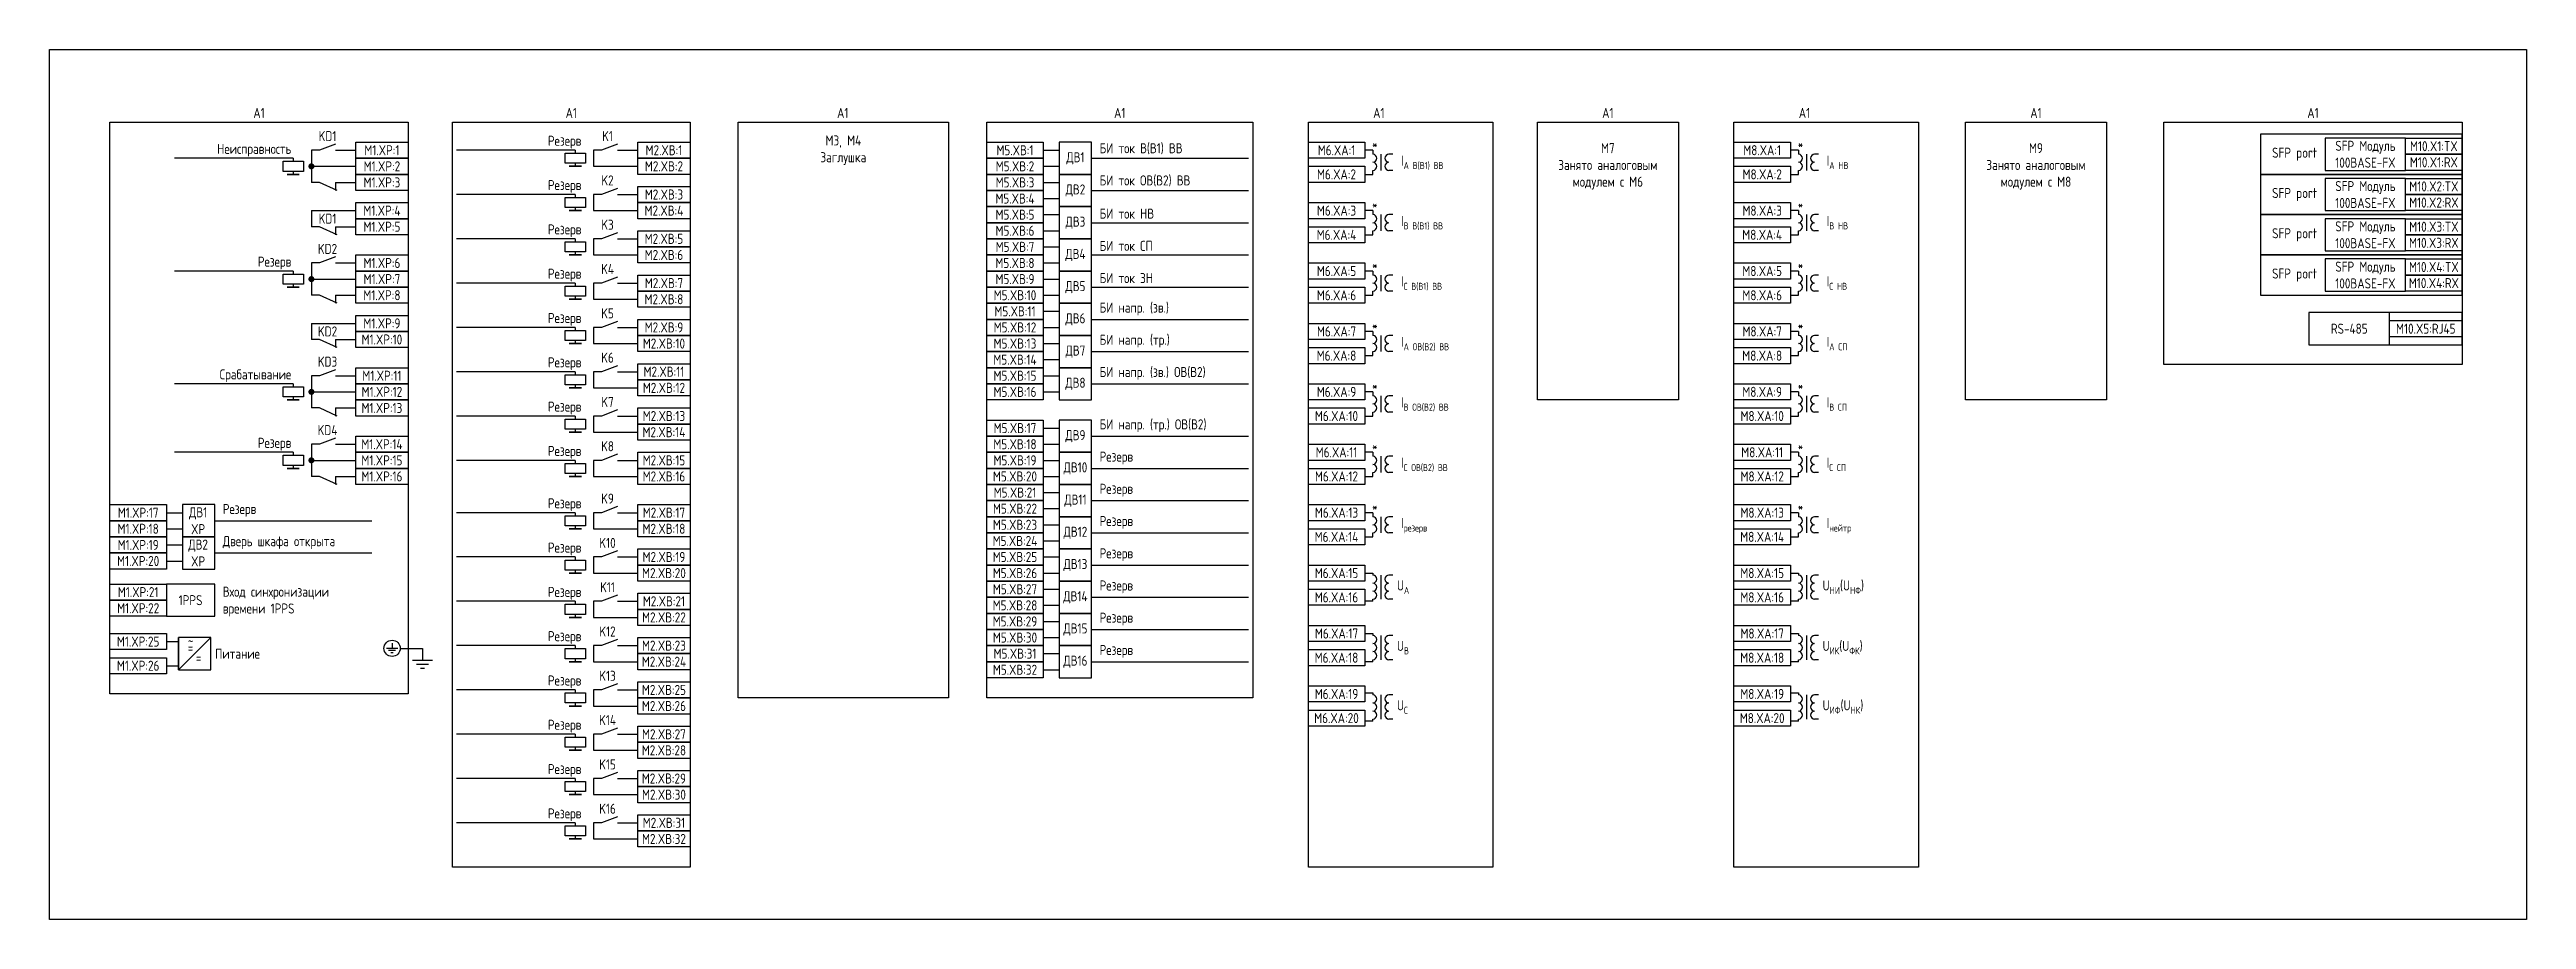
# Model space of a CAD drawing. Header units: millimetres. Extents: x -1117 to 4405, y -90 to 586.
# Drawn here: x 0 to 615, y 320 to 536 of the extents above; entities that cross this region are included whole.
import ezdxf

# ---------------------------------------------------------------- set-up
doc = ezdxf.new("R2010")
doc.units = ezdxf.units.MM
doc.styles.add('Gost_type_A', font='GOST_A.TTF')

msp = doc.modelspace()

# ---------------------------------------------------------------- texts
at = {"char_height": 2.5, "style": 'Gost_type_A'}
for s, insert, width, attachment_point, line_spacing_factor in [('A1', (52, 519), 74.0002, 8, 0.9), ('A1', (129.5, 519), 59, 8, 0.9), ('A1', (196.88, 519), 51.9747, 8, 0.9), ('A1', (265.63, 519), 66, 8, 0.9), ('A1', (329.94, 519), 35, 8, 0.9), ('A1', (386.78, 519), 35, 8, 0.9), ('A1', (435.59, 519), 35, 8, 0.9), ('A1', (493.04, 519), 35, 8, 0.9), ('A1', (561.8, 519), 74.0002, 8, 0.9), ('Неисправность', (60, 511), 37, 6, 0.8), ('Резерв', (60, 483), 37, 6, 0.8), ('Срабатывание', (60, 455), 37, 6, 0.8), ('Резерв', (60, 438), 37, 6, 0.8)]:
    msp.add_mtext(s, dxfattribs=dict(at, insert=insert, width=width, attachment_point=attachment_point, line_spacing_factor=line_spacing_factor))
for s, insert, width, attachment_point in [('KD1', (69, 514.5), 8, 5), ('M1.XP:1', (82.5, 511), 13, 5), ('Резерв', (132, 513), 31.0015, 6), ('K1', (138.5, 514.5), 5, 5), ('M2.XВ:1', (152.5, 511), 13, 5), ('M3, М4\\PЗаглушка', (197.03, 511), 52.2671, 5), ('M5.XВ:1', (239.63, 511), 14, 5), ('ДВ1', (254.63, 509), 7.9998, 5), ('БИ ток В(В1) ВВ', (260.63, 510), 27.8465, 7), ('M6.XA:1', (319.44, 511), 14, 5), ('*', (328.94, 512.5), 3, 5), ('M7\\PЗанято аналоговым модулем с М6', (386.78, 507), 35, 5), ('M8.XA:1', (425.09, 511), 14, 5), ('*', (434.59, 512.5), 3, 5), ('M9\\PЗанято аналоговым модулем с М8', (493.04, 507), 35, 5), ('SFP port', (562.8, 510), 20, 6), ('SFP Mодуль 100BASE-FX', (574.8, 510), 19.9998, 5), ('M10.X1:TX', (591.8, 512), 14, 5), ('M1.XP:3', (82.5, 503), 13, 5), ('M1.XP:2', (82.5, 507), 13, 5), ('K2', (138.5, 503.5), 5, 5), ('M2.XВ:2', (152.5, 507), 13, 5), ('M5.XВ:3', (239.63, 503), 14, 5), ('M5.XВ:2', (239.63, 507), 14, 5), ('БИ ток ОВ(В2) ВВ', (260.63, 502), 27.8465, 7), ('M6.XA:2', (319.43, 505), 14.018, 5), ('\\A1;I{\\H0.7x;\\S^ А В(В1) ВВ;}', (335.44, 508), 8, 4), ('M8.XA:2', (425.09, 505), 14.018, 5), ('\\A1;I{\\H0.7x;\\S^ А НВ;}', (441.09, 508), 8, 4), ('M10.X1:RX', (591.8, 508), 14, 5), ('Резерв', (132, 502), 31.0015, 6), ('M2.XВ:3', (152.5, 500), 13, 5), ('M5.XВ:4', (239.63, 499), 14, 5), ('ДВ2', (254.63, 501), 7.9998, 5), ('SFP port', (562.8, 500), 20, 6), ('SFP Mодуль 100BASE-FX', (574.8, 500), 19.9998, 5), ('M10.X2:RX', (591.8, 498), 14, 5), ('M10.X2:TX', (591.8, 502), 14, 5), ('KD1', (69, 494), 8, 5), ('M1.XP:4', (82.5, 496), 13, 5), ('M1.XP:5', (82.5, 492), 13, 5), ('Резерв', (132, 491), 31.0015, 6), ('K3', (138.5, 492.5), 5, 5), ('M2.XВ:4', (152.5, 496), 13, 5), ('M5.XВ:5', (239.63, 495), 14, 5), ('M5.XВ:6', (239.63, 491), 14, 5), ('ДВ3', (254.63, 493), 7.9998, 5), ('БИ ток НВ', (260.63, 494), 31.722, 7), ('M6.XA:3', (319.44, 496), 14, 5), ('*', (328.94, 497.5), 3, 5), ('\\A1;I{\\H0.7x;\\S^ В В(В1) ВВ;}', (335.44, 493), 8, 4), ('M8.XA:3', (425.09, 496), 14, 5), ('*', (434.59, 497.5), 3, 5), ('\\A1;I{\\H0.7x;\\S^ В НВ;}', (441.09, 493), 8, 4), ('SFP Mодуль 100BASE-FX', (574.8, 490), 19.9998, 5), ('M10.X3:TX', (591.8, 492), 14, 5), ('KD2', (69, 486.5), 8, 5), ('M2.XВ:5', (152.5, 489), 13, 5), ('M2.XВ:6', (152.5, 485), 13, 5), ('M5.XВ:7', (239.63, 487), 14, 5), ('ДВ4', (254.63, 485), 7.9998, 5), ('БИ ток СП', (260.63, 486), 35.3442, 7), ('M6.XA:4', (319.43, 489.99), 14.018, 5), ('M8.XA:4', (425.09, 489.99), 14.018, 5), ('SFP port', (562.8, 490), 20, 6), ('M10.X3:RX', (591.8, 488), 14, 5), ('M1.XP:6', (82.5, 483), 13, 5), ('M1.XP:7', (82.5, 479), 13, 5), ('Резерв', (132, 480), 31.0015, 6), ('K4', (138.5, 481.5), 5, 5), ('M5.XВ:8', (239.63, 483), 14, 5), ('M5.XВ:9', (239.63, 479), 14, 5), ('БИ ток ЗН', (260.63, 478), 33.6483, 7), ('M6.XA:5', (319.44, 481), 14, 5), ('*', (328.94, 482.5), 3, 5), ('\\A1;I{\\H0.7x;\\S^ С В(В1) ВВ;}', (335.44, 478), 8, 4), ('M8.XA:5', (425.09, 481), 14, 5), ('*', (434.59, 482.5), 3, 5), ('\\A1;I{\\H0.7x;\\S^ С НВ;}', (441.09, 478), 8, 4), ('SFP port', (562.8, 480), 20, 6), ('SFP Mодуль 100BASE-FX', (574.8, 480), 19.9998, 5), ('M10.X4:TX', (591.8, 482), 14, 5), ('M1.XP:8', (82.5, 475), 13, 5), ('M2.XВ:8', (152.5, 474), 13, 5), ('M2.XВ:7', (152.5, 478), 13, 5), ('M5.XВ:10', (239.63, 475), 14, 5), ('ДВ5', (254.63, 477), 7.9998, 5), ('БИ напр. (зв.)', (260.63, 470), 33.6483, 7), ('M6.XA:6', (319.43, 474.99), 14.018, 5), ('M8.XA:6', (425.09, 474.99), 14.018, 5), ('M10.X4:RX', (591.8, 478), 14, 5), ('KD2', (69, 466), 8, 5), ('M1.XP:9', (82.5, 468), 13, 5), ('Резерв', (132, 469), 31.0015, 6), ('K5', (138.5, 470.5), 5, 5), ('M2.XВ:9', (152.5, 467), 13, 5), ('M5.XВ:12', (239.63, 467), 14, 5), ('M5.XВ:11', (239.63, 471), 14, 5), ('ДВ6', (254.63, 469), 7.9998, 5), ('M6.XA:7', (319.44, 466), 14, 5), ('*', (328.94, 467.5), 3, 5), ('M8.XA:7', (425.09, 466), 14, 5), ('*', (434.59, 467.5), 3, 5), ('RS-485', (570.8, 466.69), 19.9998, 5), ('M10.X5:RJ45', (589.8, 466.69), 18.0002, 5), ('M1.XP:10', (82.5, 464), 13, 5), ('M2.XВ:10', (152.5, 463), 13, 5), ('M5.XВ:13', (239.63, 463), 14, 5), ('ДВ7', (254.63, 461), 7.9998, 5), ('БИ напр. (тр.)', (260.63, 462), 27.8465, 7), ('M6.XA:8', (319.43, 459.99), 14.018, 5), ('\\A1;I{\\H0.7x;\\S^ А ОВ(В2) ВВ;}', (335.44, 463), 8, 4), ('M8.XA:8', (425.09, 459.99), 14.018, 5), ('\\A1;I{\\H0.7x;\\S^ А СП;}', (441.09, 463), 8, 4), ('KD3', (69, 458.5), 8, 5), ('M1.XP:11', (82.5, 455), 13, 5), ('Резерв', (132, 458), 31.0015, 6), ('K6', (138.5, 459.5), 5, 5), ('M2.XВ:11', (152.5, 456), 13, 5), ('M5.XВ:14', (239.63, 459), 14, 5), ('M5.XВ:15', (239.63, 455), 14, 5), ('БИ напр. (зв.) ОВ(В2)', (260.63, 454), 27.8465, 7), ('M1.XP:12', (82.5, 451), 13, 5), ('K7', (138.5, 448.5), 5, 5), ('M2.XВ:12', (152.5, 452), 13, 5), ('M5.XВ:16', (239.63, 451), 14, 5), ('ДВ8', (254.63, 453), 7.9998, 5), ('M6.XA:9', (319.44, 451), 14, 5), ('*', (328.94, 452.5), 3, 5), ('\\A1;I{\\H0.7x;\\S^ В ОВ(В2) ВВ;}', (335.44, 448), 8, 4), ('M8.XA:9', (425.09, 451), 14, 5), ('*', (434.59, 452.5), 3, 5), ('\\A1;I{\\H0.7x;\\S^ В СП;}', (441.09, 448), 8, 4), ('KD4', (69, 441.5), 8, 5), ('M1.XP:13', (82.5, 447), 13, 5), ('Резерв', (132, 447), 31.0015, 6), ('M2.XВ:13', (152.5, 445), 13, 5), ('M5.XВ:17', (239.63, 442), 14, 5), ('БИ напр. (тр.) ОВ(В2)', (260.63, 441), 27.8465, 7), ('M6.XA:10', (319.43, 444.99), 14.018, 5), ('M8.XA:10', (425.09, 444.99), 14.018, 5), ('M1.XP:14', (82.5, 438), 13, 5), ('Резерв', (132, 436), 31.0015, 6), ('K8', (138.5, 437.5), 5, 5), ('M2.XВ:14', (152.5, 441), 13, 5), ('M5.XВ:18', (239.63, 438), 14, 5), ('ДВ9', (254.63, 440), 7.9998, 5), ('M6.XA:11', (319.44, 436), 14, 5), ('*', (328.94, 437.5), 3, 5), ('M8.XA:11', (425.09, 436), 14, 5), ('*', (434.59, 437.5), 3, 5), ('M1.XP:15', (82.5, 434), 13, 5), ('M1.XP:16', (82.5, 430), 13, 5), ('M2.XВ:15', (152.5, 434), 13, 5), ('M2.XВ:16', (152.5, 430), 13, 5), ('M5.XВ:20', (239.63, 430), 14, 5), ('M5.XВ:19', (239.63, 434), 14, 5), ('ДВ10', (254.63, 432), 7.9998, 5), ('Резерв', (260.63, 433), 27.8465, 7), ('M6.XA:12', (319.43, 430), 14.018, 5), ('\\A1;I{\\H0.7x;\\S^ С ОВ(В2) ВВ;}', (335.44, 433), 8, 4), ('M8.XA:12', (425.09, 430), 14.018, 5), ('\\A1;I{\\H0.7x;\\S^ С СП;}', (441.09, 433), 8, 4), ('Резерв', (132, 423), 31.0015, 6), ('K9', (138.5, 424.5), 5, 5), ('M5.XВ:21', (239.63, 426), 14, 5), ('ДВ11', (254.63, 424), 7.9998, 5), ('Резерв', (260.63, 425), 27.8465, 7), ('M1.XP:18', (22, 417), 14, 5), ('M1.XP:17', (22, 421), 14, 5), ('ДВ1 XP', (36.88, 419), 7.7588, 5), ('Резерв', (43, 420), 37, 7), ('M2.XВ:18', (152.5, 417), 13, 5), ('M2.XВ:17', (152.5, 421), 13, 5), ('M5.XВ:23', (239.63, 418), 14, 5), ('M5.XВ:22', (239.63, 422), 14, 5), ('Резерв', (260.63, 417), 27.8465, 7), ('M6.XA:13', (319.44, 421.01), 14, 5), ('*', (328.94, 422.5), 3, 5), ('\\A1;I{\\H0.7x;\\S^ резерв;}', (335.44, 418), 8, 4), ('M8.XA:13', (425.09, 421.01), 14, 5), ('*', (434.59, 422.5), 3, 5), ('\\A1;I{\\H0.7x;\\S^ нейтр;}', (441.09, 418), 8, 4), ('M1.XP:19', (22, 413), 14, 5), ('ДВ2 XP', (36.88, 411), 7.7588, 5), ('Дверь шкафа открыта', (43, 412), 37, 7), ('Резерв', (132, 412), 31.0015, 6), ('K10', (138.5, 413.5), 5, 5), ('M5.XВ:24', (239.63, 414), 14, 5), ('ДВ12', (254.63, 416), 7.9998, 5), ('Резерв', (260.63, 409), 27.8465, 7), ('M6.XA:14', (319.43, 415), 14.018, 5), ('M8.XA:14', (425.09, 415), 14.018, 5), ('M1.XP:20', (22, 409), 14, 5), ('M2.XВ:20', (152.5, 406), 13, 5), ('M2.XВ:19', (152.5, 410), 13, 5), ('M5.XВ:25', (239.63, 410), 14, 5), ('M5.XВ:26', (239.63, 406), 14, 5), ('ДВ13', (254.63, 408), 7.9998, 5), ('M6.XA:15', (319.44, 406), 14, 5), ('M8.XA:15', (425.09, 406), 14, 5), ('M1.XP:21', (22, 401.28), 14, 5), ('1PPS', (35, 399.28), 12, 5), ('Вход синхронизации\\Pвремени 1PPS', (43, 395.28), 35.9749, 7), ('Резерв', (132, 401), 31.0015, 6), ('K11', (138.5, 402.5), 5, 5), ('M2.XВ:21', (152.5, 399), 13, 5), ('M5.XВ:27', (239.63, 402), 14, 5), ('ДВ14', (254.63, 400), 7.9998, 5), ('Резерв', (260.63, 401), 27.8465, 7), ('M6.XA:16', (319.43, 399.99), 14.018, 5), ('\\A1;U{\\H0.7x;\\S^ А ;}', (334.44, 402.5), 12, 4), ('M8.XA:16', (425.09, 399.99), 14.018, 5), ('\\A1;U{\\H0.7x;\\S^ НИ;}(U{\\H0.7x;\\S^ НФ;})', (440.09, 402.5), 12, 4), ('M1.XP:22', (22, 397.28), 14, 5), ('M2.XВ:22', (152.5, 395), 13, 5), ('M5.XВ:28', (239.63, 398), 14, 5), ('M5.XВ:29', (239.63, 394), 14, 5), ('ДВ15', (254.63, 392), 7.9998, 5), ('Резерв', (260.63, 393), 27.8465, 7), ('M1.XP:25', (22, 389), 13.9956, 5), ('~', (35, 389.03), 2.7, 5), ('=', (35, 387.53), 6, 5), ('Резерв', (132, 390), 31.0015, 6), ('K12', (138.5, 391.5), 5, 5), ('M2.XВ:23', (152.5, 388), 13, 5), ('M5.XВ:30', (239.63, 390), 14, 5), ('Резерв', (260.63, 385), 27.8465, 7), ('M6.XA:17', (319.44, 391), 14, 5), ('\\A1;U{\\H0.7x;\\S^ В ;}', (334.44, 387.5), 12, 4), ('M8.XA:17', (425.09, 391), 14, 5), ('\\A1;U{\\H0.7x;\\S^ ИК;\\H1.42857x;(U\\H0.7x;\\S^ ФК;\\H1.42857x;)}', (440.09, 387.5), 12, 4), ('M1.XP:26', (22, 383), 13.9956, 5), ('=', (37, 385), 6, 5), ('Питание', (46.67, 385.99), 11.3452, 5), ('K13', (138.5, 380.5), 5, 5), ('M2.XВ:24', (152.5, 384), 13, 5), ('M5.XВ:32', (239.63, 382), 14, 5), ('M5.XВ:31', (239.63, 386), 14, 5), ('ДВ16', (254.63, 384), 7.9998, 5), ('M6.XA:18', (319.43, 384.99), 14.018, 5), ('M8.XA:18', (425.09, 384.99), 14.018, 5), ('Резерв', (132, 379), 31.0015, 6), ('M2.XВ:25', (152.5, 377), 13, 5), ('M6.XA:19', (319.44, 376), 14, 5), ('M8.XA:19', (425.09, 376), 14, 5), ('Резерв', (132, 368), 31.0015, 6), ('K14', (138.5, 369.5), 5, 5), ('M2.XВ:26', (152.5, 373), 13, 5), ('M6.XA:20', (319.43, 369.99), 14.018, 5), ('\\A1;U{\\H0.7x;\\S^ С ;}', (334.44, 372.75), 12, 4), ('M8.XA:20', (425.09, 369.99), 14.018, 5), ('\\A1;U{\\H0.7x;\\S^ ИФ;\\H1.42857x;(U\\H0.7x;\\S^ НК;\\H1.42857x;)}', (440.09, 372.75), 12, 4), ('M2.XВ:28', (152.5, 362), 13, 5), ('M2.XВ:27', (152.5, 366), 13, 5), ('Резерв', (132, 357), 31.0015, 6), ('K15', (138.5, 358.5), 5, 5), ('M2.XВ:29', (152.5, 355), 13, 5), ('M2.XВ:30', (152.5, 351), 13, 5), ('Резерв', (132, 346), 31.0015, 6), ('K16', (138.5, 347.5), 5, 5), ('M2.XВ:31', (152.5, 344), 13, 5), ('M2.XВ:32', (152.5, 340), 13, 5)]:
    msp.add_mtext(s, dxfattribs=dict(at, insert=insert, width=width, attachment_point=attachment_point))

# ---------------------------------------------------------------- blocks, each defined once
blk = doc.blocks.new('POINT')
at = {"const_width": 0.75}
blk.add_lwpolyline([(-0.375, 0, 1), (0.375, 0, 1)], format="xyb", close=True, dxfattribs=at)

# ---------------------------------------------------------------- linework, layer by layer
at = {"ltscale": 1.08}
for p, q in [((67, 511), (65, 511)), ((65, 511), (65, 503)), ((71, 511), (76, 511)), ((137, 511), (135, 511)), ((135, 511), (135, 507)), ((141, 511), (146, 511)), ((65, 507), (76, 507)), ((135, 507), (146, 507)), ((67, 503), (65, 503)), ((71, 503), (76, 503)), ((137, 500), (135, 500)), ((135, 500), (135, 496)), ((141, 500), (146, 500)), ((65, 496), (76, 496)), ((67, 492), (65, 492)), ((71, 492), (76, 492)), ((135, 496), (146, 496)), ((137, 489), (135, 489)), ((135, 489), (135, 485)), ((141, 489), (146, 489)), ((67, 483), (65, 483)), ((65, 483), (65, 475)), ((71, 483), (76, 483)), ((135, 485), (146, 485)), ((65, 479), (76, 479)), ((67, 475), (65, 475)), ((71, 475), (76, 475)), ((137, 478), (135, 478)), ((135, 478), (135, 474)), ((135, 474), (146, 474)), ((141, 478), (146, 478)), ((65, 468), (76, 468)), ((67, 464), (65, 464)), ((71, 464), (76, 464)), ((137, 467), (135, 467)), ((135, 467), (135, 463)), ((135, 463), (146, 463)), ((141, 467), (146, 467)), ((67, 455), (65, 455)), ((65, 455), (65, 447)), ((71, 455), (76, 455)), ((137, 456), (135, 456)), ((135, 456), (135, 452)), ((141, 456), (146, 456)), ((65, 451), (76, 451)), ((135, 452), (146, 452)), ((67, 447), (65, 447)), ((71, 447), (76, 447)), ((137, 445), (135, 445)), ((135, 445), (135, 441)), ((141, 445), (146, 445)), ((67, 438), (65, 438)), ((65, 438), (65, 430)), ((71, 438), (76, 438)), ((135, 441), (146, 441)), ((65, 434), (76, 434)), ((137, 434), (135, 434)), ((135, 434), (135, 430)), ((141, 434), (146, 434)), ((67, 430), (65, 430)), ((71, 430), (76, 430)), ((135, 430), (146, 430)), ((137, 421), (135, 421)), ((135, 421), (135, 417)), ((141, 421), (146, 421)), ((135, 417), (146, 417)), ((137, 410), (135, 410)), ((135, 410), (135, 406)), ((135, 406), (146, 406)), ((141, 410), (146, 410)), ((137, 399), (135, 399)), ((135, 399), (135, 395)), ((135, 395), (146, 395)), ((141, 399), (146, 399)), ((137, 388), (135, 388)), ((135, 388), (135, 384)), ((141, 388), (146, 388)), ((135, 384), (146, 384)), ((137, 377), (135, 377)), ((135, 377), (135, 373)), ((141, 377), (146, 377)), ((135, 373), (146, 373)), ((137, 366), (135, 366)), ((135, 366), (135, 362)), ((141, 366), (146, 366)), ((135, 362), (146, 362)), ((137, 355), (135, 355)), ((135, 355), (135, 351)), ((135, 351), (146, 351)), ((141, 355), (146, 355)), ((137, 344), (135, 344)), ((135, 344), (135, 340)), ((135, 340), (146, 340)), ((141, 344), (146, 344))]:
    msp.add_line(p, q, dxfattribs=at)
at = {"ltscale": 4.32}
for p, q in [((71, 512.5), (67, 511)), ((141, 512.5), (137, 511)), ((71.39, 501), (67, 503)), ((141, 501.5), (137, 500)), ((71.39, 490), (67, 492)), ((141, 490.5), (137, 489)), ((71, 484.5), (67, 483)), ((71.39, 473), (67, 475)), ((141, 479.5), (137, 478)), ((141, 468.5), (137, 467)), ((71.39, 462), (67, 464)), ((71, 456.5), (67, 455)), ((141, 457.5), (137, 456)), ((71.39, 445), (67, 447)), ((141, 446.5), (137, 445)), ((71, 439.5), (67, 438)), ((141, 435.5), (137, 434)), ((71.39, 428), (67, 430)), ((141, 422.5), (137, 421)), ((141, 411.5), (137, 410)), ((141, 400.5), (137, 399)), ((86.45, 387.32), (83.6, 387.32)), ((85.03, 388.6), (85.03, 387.32)), ((92.56, 387.32), (92.56, 384.32)), ((141, 389.5), (137, 388)), ((85.88, 386.75), (84.17, 386.75)), ((85.31, 386.18), (84.74, 386.18)), ((95.06, 384.32), (90.06, 384.32)), ((94.06, 383.32), (91.06, 383.32)), ((93.06, 382.32), (92.06, 382.32)), ((141, 378.5), (137, 377)), ((141, 367.5), (137, 366)), ((141, 356.5), (137, 355)), ((141, 345.5), (137, 344))]:
    msp.add_line(p, q, dxfattribs=at)
for p, q in [((130.5, 511), (101, 511)), ((130.5, 511), (130.5, 510.25)), ((246.63, 511), (250.63, 511)), ((328.44, 511), (326.44, 511)), ((434.09, 511), (432.09, 511)), ((60.5, 509), (31, 509)), ((60.5, 509), (60.5, 508.25)), ((60.5, 505.75), (60.5, 505)), ((130.5, 507.75), (130.5, 507)), ((246.63, 507), (250.63, 507)), ((258.63, 509), (297.63, 509)), ((326.44, 505), (328.44, 505)), ((432.09, 505), (434.09, 505)), ((71, 503), (71, 501)), ((130.5, 500), (101, 500)), ((130.5, 500), (130.5, 499.25)), ((246.63, 503), (250.63, 503)), ((246.63, 499), (250.63, 499)), ((258.63, 501), (297.63, 501)), ((65, 496), (65, 492)), ((71, 492), (71, 490)), ((130.5, 496.75), (130.5, 496)), ((246.63, 495), (250.63, 495)), ((258.63, 493), (297.63, 493)), ((328.44, 496), (326.44, 496)), ((434.09, 496), (432.09, 496)), ((130.5, 489), (101, 489)), ((130.5, 489), (130.5, 488.25)), ((130.5, 485.75), (130.5, 485)), ((246.63, 491), (250.63, 491)), ((246.63, 487), (250.63, 487)), ((326.44, 490), (328.44, 490)), ((432.09, 490), (434.09, 490)), ((60.5, 481), (31, 481)), ((60.5, 481), (60.5, 480.25)), ((246.63, 483), (250.63, 483)), ((258.63, 485), (297.63, 485)), ((328.44, 481), (326.44, 481)), ((434.09, 481), (432.09, 481)), ((60.5, 477.75), (60.5, 477)), ((71, 475), (71, 473)), ((130.5, 478), (101, 478)), ((130.5, 478), (130.5, 477.25)), ((130.5, 474.75), (130.5, 474)), ((246.63, 479), (250.63, 479)), ((246.63, 475), (250.63, 475)), ((258.63, 477), (297.63, 477)), ((326.44, 475), (328.44, 475)), ((432.09, 475), (434.09, 475)), ((65, 468), (65, 464)), ((246.63, 471), (250.63, 471)), ((258.63, 469), (297.63, 469)), ((71, 464), (71, 462)), ((130.5, 467), (101, 467)), ((130.5, 467), (130.5, 466.25)), ((130.5, 463.75), (130.5, 463)), ((246.63, 467), (250.63, 467)), ((246.63, 463), (250.63, 463)), ((328.44, 466), (326.44, 466)), ((434.09, 466), (432.09, 466)), ((130.5, 456), (101, 456)), ((130.5, 456), (130.5, 455.25)), ((246.63, 459), (250.63, 459)), ((246.63, 455), (250.63, 455)), ((258.63, 461), (297.63, 461)), ((326.44, 460), (328.44, 460)), ((432.09, 460), (434.09, 460)), ((60.5, 453), (31, 453)), ((60.5, 453), (60.5, 452.25)), ((60.5, 449.75), (60.5, 449)), ((130.5, 452.75), (130.5, 452)), ((246.63, 451), (250.63, 451)), ((258.63, 453), (297.63, 453)), ((328.44, 451), (326.44, 451)), ((434.09, 451), (432.09, 451)), ((71, 447), (71, 445)), ((130.5, 445), (101, 445)), ((130.5, 445), (130.5, 444.25)), ((326.44, 445), (328.44, 445)), ((432.09, 445), (434.09, 445)), ((130.5, 441.75), (130.5, 441)), ((246.63, 442), (250.63, 442)), ((246.63, 438), (250.63, 438)), ((258.63, 440), (297.63, 440)), ((60.5, 436), (31, 436)), ((60.5, 436), (60.5, 435.25)), ((60.5, 432.75), (60.5, 432)), ((130.5, 434), (101, 434)), ((130.5, 434), (130.5, 433.25)), ((130.5, 430.75), (130.5, 430)), ((246.63, 434), (250.63, 434)), ((258.63, 432), (297.63, 432)), ((328.44, 436), (326.44, 436)), ((434.09, 436), (432.09, 436)), ((71, 430), (71, 428)), ((246.63, 430), (250.63, 430)), ((246.63, 426), (250.63, 426)), ((326.44, 430), (328.44, 430)), ((432.09, 430), (434.09, 430)), ((29, 421), (33, 421)), ((41, 419), (80, 419)), ((130.5, 421), (101, 421)), ((130.5, 421), (130.5, 420.25)), ((246.63, 422), (250.63, 422)), ((258.63, 424), (297.63, 424)), ((328.44, 421), (326.44, 421)), ((434.09, 421), (432.09, 421)), ((29, 417), (33, 417)), ((29, 413), (33, 413)), ((130.5, 417.75), (130.5, 417)), ((246.63, 418), (250.63, 418)), ((246.63, 414), (250.63, 414)), ((258.63, 416), (297.63, 416)), ((326.44, 415), (328.44, 415)), ((432.09, 415), (434.09, 415)), ((29, 409), (33, 409)), ((41, 411), (80, 411)), ((130.5, 410), (101, 410)), ((130.5, 410), (130.5, 409.25)), ((130.5, 406.75), (130.5, 406)), ((246.63, 410), (250.63, 410)), ((246.63, 406), (250.63, 406)), ((258.63, 408), (297.63, 408)), ((246.63, 402), (250.63, 402)), ((258.63, 400), (297.63, 400)), ((130.5, 399), (101, 399)), ((130.5, 399), (130.5, 398.25)), ((130.5, 395.75), (130.5, 395)), ((246.63, 398), (250.63, 398)), ((246.63, 394), (250.63, 394)), ((32, 382), (32, 390)), ((32, 382), (40, 390)), ((87.05, 387.32), (92.56, 387.32)), ((130.5, 388), (101, 388)), ((130.5, 388), (130.5, 387.25)), ((246.63, 390), (250.63, 390)), ((258.63, 392), (297.63, 392)), ((130.5, 384.75), (130.5, 384)), ((246.63, 386), (250.63, 386)), ((246.63, 382), (250.63, 382)), ((258.63, 384), (297.63, 384)), ((130.5, 377), (101, 377)), ((130.5, 377), (130.5, 376.25)), ((130.5, 373.75), (130.5, 373)), ((130.5, 366), (101, 366)), ((130.5, 366), (130.5, 365.25)), ((130.5, 362.75), (130.5, 362)), ((130.5, 355), (101, 355)), ((130.5, 355), (130.5, 354.25)), ((130.5, 351.75), (130.5, 351)), ((130.5, 344), (101, 344)), ((130.5, 344), (130.5, 343.25)), ((130.5, 340.75), (130.5, 340))]:
    msp.add_line(p, q)
at = {"ltscale": 4}
for p, q in [((328.44, 511), (328.44, 510)), ((328.44, 510.5), (328.44, 510)), ((434.09, 511), (434.09, 510)), ((434.09, 510.5), (434.09, 510)), ((328.44, 505), (328.44, 506)), ((330.44, 510), (330.44, 506)), ((330.44, 510), (330.44, 506)), ((333.44, 510), (332.44, 510)), ((333.44, 510), (332.44, 510)), ((333.44, 506), (332.44, 506)), ((333.44, 506), (332.44, 506)), ((434.09, 505), (434.09, 506)), ((436.09, 510), (436.09, 506)), ((436.09, 510), (436.09, 506)), ((439.09, 510), (438.09, 510)), ((439.09, 510), (438.09, 510)), ((439.09, 506), (438.09, 506)), ((439.09, 506), (438.09, 506)), ((328.44, 496), (328.44, 495)), ((328.44, 495.5), (328.44, 495)), ((330.44, 495), (330.44, 491)), ((330.44, 495), (330.44, 491)), ((333.44, 495), (332.44, 495)), ((333.44, 495), (332.44, 495)), ((434.09, 496), (434.09, 495)), ((434.09, 495.5), (434.09, 495)), ((436.09, 495), (436.09, 491)), ((436.09, 495), (436.09, 491)), ((439.09, 495), (438.09, 495)), ((439.09, 495), (438.09, 495)), ((328.44, 490), (328.44, 491)), ((333.44, 491), (332.44, 491)), ((333.44, 491), (332.44, 491)), ((434.09, 490), (434.09, 491)), ((439.09, 491), (438.09, 491)), ((439.09, 491), (438.09, 491)), ((328.44, 481), (328.44, 480)), ((328.44, 480.5), (328.44, 480)), ((330.44, 480), (330.44, 476)), ((330.44, 480), (330.44, 476)), ((333.44, 480), (332.44, 480)), ((333.44, 480), (332.44, 480)), ((434.09, 481), (434.09, 480)), ((434.09, 480.5), (434.09, 480)), ((436.09, 480), (436.09, 476)), ((436.09, 480), (436.09, 476)), ((439.09, 480), (438.09, 480)), ((439.09, 480), (438.09, 480)), ((328.44, 475), (328.44, 476)), ((333.44, 476), (332.44, 476)), ((333.44, 476), (332.44, 476)), ((434.09, 475), (434.09, 476)), ((439.09, 476), (438.09, 476)), ((439.09, 476), (438.09, 476)), ((328.44, 466), (328.44, 465)), ((328.44, 465.5), (328.44, 465)), ((330.44, 465), (330.44, 461)), ((330.44, 465), (330.44, 461)), ((333.44, 465), (332.44, 465)), ((333.44, 465), (332.44, 465)), ((434.09, 466), (434.09, 465)), ((434.09, 465.5), (434.09, 465)), ((436.09, 465), (436.09, 461)), ((436.09, 465), (436.09, 461)), ((439.09, 465), (438.09, 465)), ((439.09, 465), (438.09, 465)), ((328.44, 460), (328.44, 461)), ((333.44, 461), (332.44, 461)), ((333.44, 461), (332.44, 461)), ((434.09, 460), (434.09, 461)), ((439.09, 461), (438.09, 461)), ((439.09, 461), (438.09, 461)), ((328.44, 451), (328.44, 450)), ((328.44, 450.5), (328.44, 450)), ((330.44, 450), (330.44, 446)), ((330.44, 450), (330.44, 446)), ((333.44, 450), (332.44, 450)), ((333.44, 450), (332.44, 450)), ((434.09, 451), (434.09, 450)), ((434.09, 450.5), (434.09, 450)), ((436.09, 450), (436.09, 446)), ((436.09, 450), (436.09, 446)), ((439.09, 450), (438.09, 450)), ((439.09, 450), (438.09, 450)), ((328.44, 445), (328.44, 446)), ((333.44, 446), (332.44, 446)), ((333.44, 446), (332.44, 446)), ((434.09, 445), (434.09, 446)), ((439.09, 446), (438.09, 446)), ((439.09, 446), (438.09, 446)), ((328.44, 436), (328.44, 435)), ((328.44, 435.5), (328.44, 435)), ((328.44, 430), (328.44, 431)), ((330.44, 435), (330.44, 431)), ((330.44, 435), (330.44, 431)), ((333.44, 435), (332.44, 435)), ((333.44, 435), (332.44, 435)), ((333.44, 431), (332.44, 431)), ((333.44, 431), (332.44, 431)), ((434.09, 436), (434.09, 435)), ((434.09, 435.5), (434.09, 435)), ((434.09, 430), (434.09, 431)), ((436.09, 435), (436.09, 431)), ((436.09, 435), (436.09, 431)), ((439.09, 435), (438.09, 435)), ((439.09, 435), (438.09, 435)), ((439.09, 431), (438.09, 431)), ((439.09, 431), (438.09, 431)), ((328.44, 421), (328.44, 420)), ((328.44, 420.5), (328.44, 420)), ((330.44, 420), (330.44, 416)), ((330.44, 420), (330.44, 416)), ((333.44, 420), (332.44, 420)), ((333.44, 420), (332.44, 420)), ((434.09, 421), (434.09, 420)), ((434.09, 420.5), (434.09, 420)), ((436.09, 420), (436.09, 416)), ((436.09, 420), (436.09, 416)), ((439.09, 420), (438.09, 420)), ((439.09, 420), (438.09, 420)), ((328.44, 415), (328.44, 416)), ((333.44, 416), (332.44, 416)), ((333.44, 416), (332.44, 416)), ((434.09, 415), (434.09, 416)), ((439.09, 416), (438.09, 416)), ((439.09, 416), (438.09, 416)), ((326.44, 406), (328.44, 406)), ((328.44, 406), (328.44, 405.5)), ((328.44, 406), (328.44, 405.5)), ((432.09, 406), (434.09, 406)), ((434.09, 406), (434.09, 405.5)), ((434.09, 406), (434.09, 405.5)), ((330.44, 405.5), (330.44, 401.5)), ((330.44, 403.5), (330.44, 399.5)), ((333.44, 405.5), (332.44, 405.5)), ((436.09, 405.5), (436.09, 401.5)), ((436.09, 403.5), (436.09, 399.5)), ((439.09, 405.5), (438.09, 405.5)), ((328.44, 399), (326.44, 399)), ((328.44, 399), (328.44, 399.5)), ((333.44, 399.5), (332.44, 399.5)), ((434.09, 399), (432.09, 399)), ((434.09, 399), (434.09, 399.5)), ((439.09, 399.5), (438.09, 399.5)), ((29, 389), (32, 389)), ((326.44, 391), (328.44, 391)), ((328.44, 391), (328.44, 390.5)), ((328.44, 391), (328.44, 390.5)), ((330.44, 390.5), (330.44, 386.5)), ((330.44, 388.5), (330.44, 384.5)), ((333.44, 390.5), (332.44, 390.5)), ((432.09, 391), (434.09, 391)), ((434.09, 391), (434.09, 390.5)), ((434.09, 391), (434.09, 390.5)), ((436.09, 390.5), (436.09, 386.5)), ((436.09, 388.5), (436.09, 384.5)), ((439.09, 390.5), (438.09, 390.5)), ((29, 383), (32, 383)), ((328.44, 384), (326.44, 384)), ((328.44, 384), (328.44, 384.5)), ((333.44, 384.5), (332.44, 384.5)), ((434.09, 384), (432.09, 384)), ((434.09, 384), (434.09, 384.5)), ((439.09, 384.5), (438.09, 384.5)), ((326.44, 376.25), (328.44, 376.25)), ((328.44, 376.25), (328.44, 375.75)), ((328.44, 376.25), (328.44, 375.75)), ((330.44, 375.75), (330.44, 371.75)), ((333.44, 375.75), (332.44, 375.75)), ((432.09, 376.25), (434.09, 376.25)), ((434.09, 376.25), (434.09, 375.75)), ((434.09, 376.25), (434.09, 375.75)), ((436.09, 375.75), (436.09, 371.75)), ((439.09, 375.75), (438.09, 375.75)), ((328.44, 369.25), (326.44, 369.25)), ((328.44, 369.25), (328.44, 369.75)), ((330.44, 373.75), (330.44, 369.75)), ((333.44, 369.75), (332.44, 369.75)), ((434.09, 369.25), (432.09, 369.25)), ((434.09, 369.25), (434.09, 369.75)), ((436.09, 373.75), (436.09, 369.75)), ((439.09, 369.75), (438.09, 369.75))]:
    msp.add_line(p, q, dxfattribs=at)
for points in [[(0, 536), (614.79, 536), (614.79, 320), (0, 320)], [(15, 518), (89, 518), (89, 376), (15, 376)], [(100, 518), (159, 518), (159, 333), (100, 333)], [(170.9, 518), (223.16, 518), (223.16, 375), (170.9, 375)], [(232.63, 518), (298.63, 518), (298.63, 375), (232.63, 375)], [(312.44, 518), (358.26, 518), (358.26, 333), (312.44, 333)], [(369.28, 518), (404.28, 518), (404.28, 449), (369.28, 449)], [(418.09, 518), (463.91, 518), (463.91, 333), (418.09, 333)], [(475.54, 518), (510.54, 518), (510.54, 449), (475.54, 449)], [(524.8, 518), (598.8, 518), (598.8, 457.82), (524.8, 457.82)], [(76, 513), (89, 513), (89, 509), (76, 509)], [(146, 513), (159, 513), (159, 509), (146, 509)], [(232.63, 513), (246.63, 513), (246.63, 509), (232.63, 509)], [(312.44, 513), (326.44, 513), (326.44, 509), (312.44, 509)], [(418.09, 513), (432.09, 513), (432.09, 509), (418.09, 509)], [(598.8, 515), (548.8, 515), (548.8, 505), (598.8, 505)], [(584.8, 514), (598.8, 514), (598.8, 510), (584.8, 510)], [(63, 508.25), (63, 505.75), (58, 505.75), (58, 508.25)], [(62, 505), (59, 505)], [(76, 509), (89, 509), (89, 505), (76, 505)], [(76, 505), (89, 505), (89, 501), (76, 501)], [(133, 510.25), (133, 507.75), (128, 507.75), (128, 510.25)], [(132, 507), (129, 507)], [(146, 509), (159, 509), (159, 505), (146, 505)], [(232.63, 509), (246.63, 509), (246.63, 505), (232.63, 505)], [(232.63, 505), (246.63, 505), (246.63, 501), (232.63, 501)], [(312.44, 507), (326.44, 507), (326.44, 503), (312.44, 503)], [(418.09, 507), (432.09, 507), (432.09, 503), (418.09, 503)], [(598.8, 505), (548.8, 505), (548.8, 495), (598.8, 495)], [(584.8, 510), (598.8, 510), (598.8, 506), (584.8, 506)], [(76, 498), (89, 498), (89, 494), (76, 494)], [(133, 499.25), (133, 496.75), (128, 496.75), (128, 499.25)], [(146, 502), (159, 502), (159, 498), (146, 498)], [(146, 498), (159, 498), (159, 494), (146, 494)], [(232.63, 501), (246.63, 501), (246.63, 497), (232.63, 497)], [(312.44, 498), (326.44, 498), (326.44, 494), (312.44, 494)], [(418.09, 498), (432.09, 498), (432.09, 494), (418.09, 494)], [(584.8, 504), (598.8, 504), (598.8, 500), (584.8, 500)], [(584.8, 500), (598.8, 500), (598.8, 496), (584.8, 496)], [(76, 494), (89, 494), (89, 490), (76, 490)], [(132, 496), (129, 496)], [(232.63, 497), (246.63, 497), (246.63, 493), (232.63, 493)], [(232.63, 493), (246.63, 493), (246.63, 489), (232.63, 489)], [(312.44, 492), (326.44, 492), (326.44, 488), (312.44, 488)], [(418.09, 492), (432.09, 492), (432.09, 488), (418.09, 488)], [(598.8, 495), (548.8, 495), (548.8, 485), (598.8, 485)], [(584.8, 494), (598.8, 494), (598.8, 490), (584.8, 490)], [(133, 488.25), (133, 485.75), (128, 485.75), (128, 488.25)], [(146, 491), (159, 491), (159, 487), (146, 487)], [(146, 487), (159, 487), (159, 483), (146, 483)], [(232.63, 489), (246.63, 489), (246.63, 485), (232.63, 485)], [(584.8, 490), (598.8, 490), (598.8, 486), (584.8, 486)], [(63, 480.25), (63, 477.75), (58, 477.75), (58, 480.25)], [(76, 485), (89, 485), (89, 481), (76, 481)], [(76, 481), (89, 481), (89, 477), (76, 477)], [(132, 485), (129, 485)], [(146, 480), (159, 480), (159, 476), (146, 476)], [(232.63, 485), (246.63, 485), (246.63, 481), (232.63, 481)], [(232.63, 481), (246.63, 481), (246.63, 477), (232.63, 477)], [(312.44, 483), (326.44, 483), (326.44, 479), (312.44, 479)], [(418.09, 483), (432.09, 483), (432.09, 479), (418.09, 479)], [(598.8, 485), (548.8, 485), (548.8, 475), (598.8, 475)], [(584.8, 484), (598.8, 484), (598.8, 480), (584.8, 480)], [(584.8, 480), (598.8, 480), (598.8, 476), (584.8, 476)], [(62, 477), (59, 477)], [(76, 477), (89, 477), (89, 473), (76, 473)], [(133, 477.25), (133, 474.75), (128, 474.75), (128, 477.25)], [(132, 474), (129, 474)], [(146, 476), (159, 476), (159, 472), (146, 472)], [(232.63, 477), (246.63, 477), (246.63, 473), (232.63, 473)], [(312.44, 477), (326.44, 477), (326.44, 473), (312.44, 473)], [(418.09, 477), (432.09, 477), (432.09, 473), (418.09, 473)], [(76, 470), (89, 470), (89, 466), (76, 466)], [(146, 469), (159, 469), (159, 465), (146, 465)], [(232.63, 473), (246.63, 473), (246.63, 469), (232.63, 469)], [(232.63, 469), (246.63, 469), (246.63, 465), (232.63, 465)], [(312.44, 468), (326.44, 468), (326.44, 464), (312.44, 464)], [(418.09, 468), (432.09, 468), (432.09, 464), (418.09, 464)], [(580.8, 468.69), (598.8, 468.69), (598.8, 464.69), (580.8, 464.69)], [(76, 466), (89, 466), (89, 462), (76, 462)], [(133, 466.25), (133, 463.75), (128, 463.75), (128, 466.25)], [(132, 463), (129, 463)], [(146, 465), (159, 465), (159, 461), (146, 461)], [(232.63, 465), (246.63, 465), (246.63, 461), (232.63, 461)], [(312.44, 462), (326.44, 462), (326.44, 458), (312.44, 458)], [(418.09, 462), (432.09, 462), (432.09, 458), (418.09, 458)], [(76, 457), (89, 457), (89, 453), (76, 453)], [(133, 455.25), (133, 452.75), (128, 452.75), (128, 455.25)], [(146, 458), (159, 458), (159, 454), (146, 454)], [(232.63, 461), (246.63, 461), (246.63, 457), (232.63, 457)], [(232.63, 457), (246.63, 457), (246.63, 453), (232.63, 453)], [(63, 452.25), (63, 449.75), (58, 449.75), (58, 452.25)], [(62, 449), (59, 449)], [(76, 453), (89, 453), (89, 449), (76, 449)], [(76, 449), (89, 449), (89, 445), (76, 445)], [(132, 452), (129, 452)], [(146, 454), (159, 454), (159, 450), (146, 450)], [(232.63, 453), (246.63, 453), (246.63, 449), (232.63, 449)], [(312.44, 453), (326.44, 453), (326.44, 449), (312.44, 449)], [(418.09, 453), (432.09, 453), (432.09, 449), (418.09, 449)], [(133, 444.25), (133, 441.75), (128, 441.75), (128, 444.25)], [(146, 447), (159, 447), (159, 443), (146, 443)], [(146, 443), (159, 443), (159, 439), (146, 439)], [(232.63, 444), (246.63, 444), (246.63, 440), (232.63, 440)], [(312.44, 447), (326.44, 447), (326.44, 443), (312.44, 443)], [(418.09, 447), (432.09, 447), (432.09, 443), (418.09, 443)], [(76, 440), (89, 440), (89, 436), (76, 436)], [(132, 441), (129, 441)], [(232.63, 440), (246.63, 440), (246.63, 436), (232.63, 436)], [(312.44, 438), (326.44, 438), (326.44, 434), (312.44, 434)], [(418.09, 438), (432.09, 438), (432.09, 434), (418.09, 434)], [(63, 435.25), (63, 432.75), (58, 432.75), (58, 435.25)], [(62, 432), (59, 432)], [(76, 436), (89, 436), (89, 432), (76, 432)], [(76, 432), (89, 432), (89, 428), (76, 428)], [(133, 433.25), (133, 430.75), (128, 430.75), (128, 433.25)], [(146, 436), (159, 436), (159, 432), (146, 432)], [(146, 432), (159, 432), (159, 428), (146, 428)], [(232.63, 436), (246.63, 436), (246.63, 432), (232.63, 432)], [(232.63, 432), (246.63, 432), (246.63, 428), (232.63, 428)], [(312.44, 432), (326.44, 432), (326.44, 428), (312.44, 428)], [(418.09, 432), (432.09, 432), (432.09, 428), (418.09, 428)], [(132, 430), (129, 430)], [(232.63, 428), (246.63, 428), (246.63, 424), (232.63, 424)], [(15, 423), (29, 423), (29, 419), (15, 419)], [(15, 419), (29, 419), (29, 415), (15, 415)], [(133, 420.25), (133, 417.75), (128, 417.75), (128, 420.25)], [(146, 423), (159, 423), (159, 419), (146, 419)], [(146, 419), (159, 419), (159, 415), (146, 415)], [(232.63, 424), (246.63, 424), (246.63, 420), (232.63, 420)], [(232.63, 420), (246.63, 420), (246.63, 416), (232.63, 416)], [(312.44, 423), (326.44, 423), (326.44, 419), (312.44, 419)], [(418.09, 423), (432.09, 423), (432.09, 419), (418.09, 419)], [(15, 415), (29, 415), (29, 411), (15, 411)], [(132, 417), (129, 417)], [(146, 412), (159, 412), (159, 408), (146, 408)], [(232.63, 416), (246.63, 416), (246.63, 412), (232.63, 412)], [(232.63, 412), (246.63, 412), (246.63, 408), (232.63, 408)], [(312.44, 417), (326.44, 417), (326.44, 413), (312.44, 413)], [(418.09, 417), (432.09, 417), (432.09, 413), (418.09, 413)], [(15, 411), (29, 411), (29, 407), (15, 407)], [(133, 409.25), (133, 406.75), (128, 406.75), (128, 409.25)], [(132, 406), (129, 406)], [(146, 408), (159, 408), (159, 404), (146, 404)], [(232.63, 408), (246.63, 408), (246.63, 404), (232.63, 404)], [(312.44, 408), (326.44, 408), (326.44, 404), (312.44, 404)], [(418.09, 408), (432.09, 408), (432.09, 404), (418.09, 404)], [(15, 403.28), (29, 403.28), (29, 399.28), (15, 399.28)], [(146, 401), (159, 401), (159, 397), (146, 397)], [(232.63, 404), (246.63, 404), (246.63, 400), (232.63, 400)], [(232.63, 400), (246.63, 400), (246.63, 396), (232.63, 396)], [(312.44, 402), (326.44, 402), (326.44, 398), (312.44, 398)], [(418.09, 402), (432.09, 402), (432.09, 398), (418.09, 398)], [(15, 399.28), (29, 399.28), (29, 395.28), (15, 395.28)], [(133, 398.25), (133, 395.75), (128, 395.75), (128, 398.25)], [(132, 395), (129, 395)], [(146, 397), (159, 397), (159, 393), (146, 393)], [(232.63, 396), (246.63, 396), (246.63, 392), (232.63, 392)], [(15, 391), (29, 391), (29, 387), (15, 387)], [(146, 390), (159, 390), (159, 386), (146, 386)], [(232.63, 392), (246.63, 392), (246.63, 388), (232.63, 388)], [(232.63, 388), (246.63, 388), (246.63, 384), (232.63, 384)], [(312.44, 393), (326.44, 393), (326.44, 389), (312.44, 389)], [(418.09, 393), (432.09, 393), (432.09, 389), (418.09, 389)], [(15, 385), (29, 385), (29, 381), (15, 381)], [(133, 387.25), (133, 384.75), (128, 384.75), (128, 387.25)], [(132, 384), (129, 384)], [(146, 386), (159, 386), (159, 382), (146, 382)], [(232.63, 384), (246.63, 384), (246.63, 380), (232.63, 380)], [(312.44, 387), (326.44, 387), (326.44, 383), (312.44, 383)], [(418.09, 387), (432.09, 387), (432.09, 383), (418.09, 383)], [(133, 376.25), (133, 373.75), (128, 373.75), (128, 376.25)], [(146, 379), (159, 379), (159, 375), (146, 375)], [(312.44, 378), (326.44, 378), (326.44, 374), (312.44, 374)], [(418.09, 378), (432.09, 378), (432.09, 374), (418.09, 374)], [(132, 373), (129, 373)], [(146, 375), (159, 375), (159, 371), (146, 371)], [(312.44, 372), (326.44, 372), (326.44, 368), (312.44, 368)], [(418.09, 372), (432.09, 372), (432.09, 368), (418.09, 368)], [(133, 365.25), (133, 362.75), (128, 362.75), (128, 365.25)], [(146, 368), (159, 368), (159, 364), (146, 364)], [(146, 364), (159, 364), (159, 360), (146, 360)], [(132, 362), (129, 362)], [(146, 357), (159, 357), (159, 353), (146, 353)], [(133, 354.25), (133, 351.75), (128, 351.75), (128, 354.25)], [(132, 351), (129, 351)], [(146, 353), (159, 353), (159, 349), (146, 349)], [(146, 346), (159, 346), (159, 342), (146, 342)], [(133, 343.25), (133, 340.75), (128, 340.75), (128, 343.25)], [(132, 340), (129, 340)], [(146, 342), (159, 342), (159, 338), (146, 338)]]:
    msp.add_lwpolyline(points, close=True)
for points in [[(250.63, 505), (258.63, 505), (258.63, 513), (250.63, 513)], [(250.63, 497), (258.63, 497), (258.63, 505), (250.63, 505)], [(250.63, 489), (258.63, 489), (258.63, 497), (250.63, 497)], [(250.63, 481), (258.63, 481), (258.63, 489), (250.63, 489)], [(250.63, 473), (258.63, 473), (258.63, 481), (250.63, 481)], [(250.63, 465), (258.63, 465), (258.63, 473), (250.63, 473)], [(560.8, 462.69), (598.8, 462.69), (598.8, 470.69), (560.8, 470.69)], [(560.8, 462.69), (580.8, 462.69), (580.8, 470.69), (560.8, 470.69)], [(250.63, 457), (258.63, 457), (258.63, 465), (250.63, 465)], [(250.63, 449), (258.63, 449), (258.63, 457), (250.63, 457)], [(250.63, 436), (258.63, 436), (258.63, 444), (250.63, 444)], [(250.63, 428), (258.63, 428), (258.63, 436), (250.63, 436)], [(250.63, 420), (258.63, 420), (258.63, 428), (250.63, 428)], [(33, 415), (41, 415), (41, 423), (33, 423)], [(250.63, 412), (258.63, 412), (258.63, 420), (250.63, 420)], [(33, 407), (41, 407), (41, 415), (33, 415)], [(250.63, 404), (258.63, 404), (258.63, 412), (250.63, 412)], [(29, 395.28), (41, 395.28), (41, 403.28), (29, 403.28)], [(250.63, 396), (258.63, 396), (258.63, 404), (250.63, 404)], [(250.63, 388), (258.63, 388), (258.63, 396), (250.63, 396)], [(32, 382), (40, 382), (40, 390), (32, 390)], [(250.63, 380), (258.63, 380), (258.63, 388), (250.63, 388)]]:
    msp.add_lwpolyline(points, close=True, dxfattribs=at)
at = {"linetype": 'Continuous', "lineweight": 25, "ltscale": 4}
for points in [[(564.8, 506), (584.8, 506), (584.8, 514), (564.8, 514)], [(564.8, 496), (584.8, 496), (584.8, 504), (564.8, 504)], [(564.8, 486), (584.8, 486), (584.8, 494), (564.8, 494)], [(564.8, 476), (584.8, 476), (584.8, 484), (564.8, 484)]]:
    msp.add_lwpolyline(points, close=True, dxfattribs=at)
msp.add_circle((85.03, 387.32), 2.02)
at = {"ltscale": 4}
for centre, start, end in [((328.44, 509), 270, 90), ((328.44, 509), 270, 90), ((328.44, 507), 270, 90), ((328.44, 507), 270, 90), ((332.44, 509), 90, 270), ((332.44, 509), 90, 270), ((332.44, 507), 90, 270), ((332.44, 507), 90, 270), ((434.09, 509), 270, 90), ((434.09, 509), 270, 90), ((434.09, 507), 270, 90), ((434.09, 507), 270, 90), ((438.09, 509), 90, 270), ((438.09, 509), 90, 270), ((438.09, 507), 90, 270), ((438.09, 507), 90, 270), ((328.44, 494), 270, 90), ((328.44, 494), 270, 90), ((328.44, 492), 270, 90), ((328.44, 492), 270, 90), ((332.44, 494), 90, 270), ((332.44, 494), 90, 270), ((332.44, 492), 90, 270), ((332.44, 492), 90, 270), ((434.09, 494), 270, 90), ((434.09, 494), 270, 90), ((434.09, 492), 270, 90), ((434.09, 492), 270, 90), ((438.09, 494), 90, 270), ((438.09, 494), 90, 270), ((438.09, 492), 90, 270), ((438.09, 492), 90, 270), ((328.44, 479), 270, 90), ((328.44, 479), 270, 90), ((332.44, 479), 90, 270), ((332.44, 479), 90, 270), ((434.09, 479), 270, 90), ((434.09, 479), 270, 90), ((438.09, 479), 90, 270), ((438.09, 479), 90, 270), ((328.44, 477), 270, 90), ((328.44, 477), 270, 90), ((332.44, 477), 90, 270), ((332.44, 477), 90, 270), ((434.09, 477), 270, 90), ((434.09, 477), 270, 90), ((438.09, 477), 90, 270), ((438.09, 477), 90, 270), ((328.44, 464), 270, 90), ((328.44, 464), 270, 90), ((328.44, 462), 270, 90), ((328.44, 462), 270, 90), ((332.44, 464), 90, 270), ((332.44, 464), 90, 270), ((332.44, 462), 90, 270), ((332.44, 462), 90, 270), ((434.09, 464), 270, 90), ((434.09, 464), 270, 90), ((434.09, 462), 270, 90), ((434.09, 462), 270, 90), ((438.09, 464), 90, 270), ((438.09, 464), 90, 270), ((438.09, 462), 90, 270), ((438.09, 462), 90, 270), ((328.44, 449), 270, 90), ((328.44, 449), 270, 90), ((332.44, 449), 90, 270), ((332.44, 449), 90, 270), ((434.09, 449), 270, 90), ((434.09, 449), 270, 90), ((438.09, 449), 90, 270), ((438.09, 449), 90, 270), ((328.44, 447), 270, 90), ((328.44, 447), 270, 90), ((332.44, 447), 90, 270), ((332.44, 447), 90, 270), ((434.09, 447), 270, 90), ((434.09, 447), 270, 90), ((438.09, 447), 90, 270), ((438.09, 447), 90, 270), ((328.44, 434), 270, 90), ((328.44, 434), 270, 90), ((328.44, 432), 270, 90), ((328.44, 432), 270, 90), ((332.44, 434), 90, 270), ((332.44, 434), 90, 270), ((332.44, 432), 90, 270), ((332.44, 432), 90, 270), ((434.09, 434), 270, 90), ((434.09, 434), 270, 90), ((434.09, 432), 270, 90), ((434.09, 432), 270, 90), ((438.09, 434), 90, 270), ((438.09, 434), 90, 270), ((438.09, 432), 90, 270), ((438.09, 432), 90, 270), ((328.44, 419), 270, 90), ((328.44, 419), 270, 90), ((332.44, 419), 90, 270), ((332.44, 419), 90, 270), ((434.09, 419), 270, 90), ((434.09, 419), 270, 90), ((438.09, 419), 90, 270), ((438.09, 419), 90, 270), ((328.44, 417), 270, 90), ((328.44, 417), 270, 90), ((332.44, 417), 90, 270), ((332.44, 417), 90, 270), ((434.09, 417), 270, 90), ((434.09, 417), 270, 90), ((438.09, 417), 90, 270), ((438.09, 417), 90, 270), ((328.44, 404.5), 270, 90), ((328.44, 402.5), 270, 90), ((328.44, 400.5), 270, 90), ((332.44, 404.5), 90, 270), ((332.44, 404.5), 90, 270), ((332.44, 402.5), 90, 270), ((332.44, 402.5), 90, 270), ((332.44, 400.5), 90, 270), ((434.09, 404.5), 270, 90), ((434.09, 402.5), 270, 90), ((434.09, 400.5), 270, 90), ((438.09, 404.5), 90, 270), ((438.09, 404.5), 90, 270), ((438.09, 402.5), 90, 270), ((438.09, 402.5), 90, 270), ((438.09, 400.5), 90, 270), ((328.44, 389.5), 270, 90), ((328.44, 387.5), 270, 90), ((332.44, 389.5), 90, 270), ((332.44, 389.5), 90, 270), ((332.44, 387.5), 90, 270), ((332.44, 387.5), 90, 270), ((434.09, 389.5), 270, 90), ((434.09, 387.5), 270, 90), ((438.09, 389.5), 90, 270), ((438.09, 389.5), 90, 270), ((438.09, 387.5), 90, 270), ((438.09, 387.5), 90, 270), ((328.44, 385.5), 270, 90), ((332.44, 385.5), 90, 270), ((434.09, 385.5), 270, 90), ((438.09, 385.5), 90, 270), ((328.44, 374.75), 270, 90), ((332.44, 374.75), 90, 270), ((332.44, 374.75), 90, 270), ((434.09, 374.75), 270, 90), ((438.09, 374.75), 90, 270), ((438.09, 374.75), 90, 270), ((328.44, 372.75), 270, 90), ((328.44, 370.75), 270, 90), ((332.44, 372.75), 90, 270), ((332.44, 372.75), 90, 270), ((332.44, 370.75), 90, 270), ((434.09, 372.75), 270, 90), ((434.09, 370.75), 270, 90), ((438.09, 372.75), 90, 270), ((438.09, 372.75), 90, 270), ((438.09, 370.75), 90, 270)]:
    msp.add_arc(centre, 1, start, end, dxfattribs=at)

# ---------------------------------------------------------------- block references
for p in [(65, 507), (65, 479), (65, 451), (65, 434)]:
    msp.add_blockref('POINT', p)

msp.set_redraw_order([(e.dxf.handle, doc.entitydb.next_handle()) for e in msp.query("TEXT MTEXT ATTDEF DIMENSION ARC_DIMENSION")])  # texts and dimensions are drawn at this point

doc.saveas('drawing.dxf')
